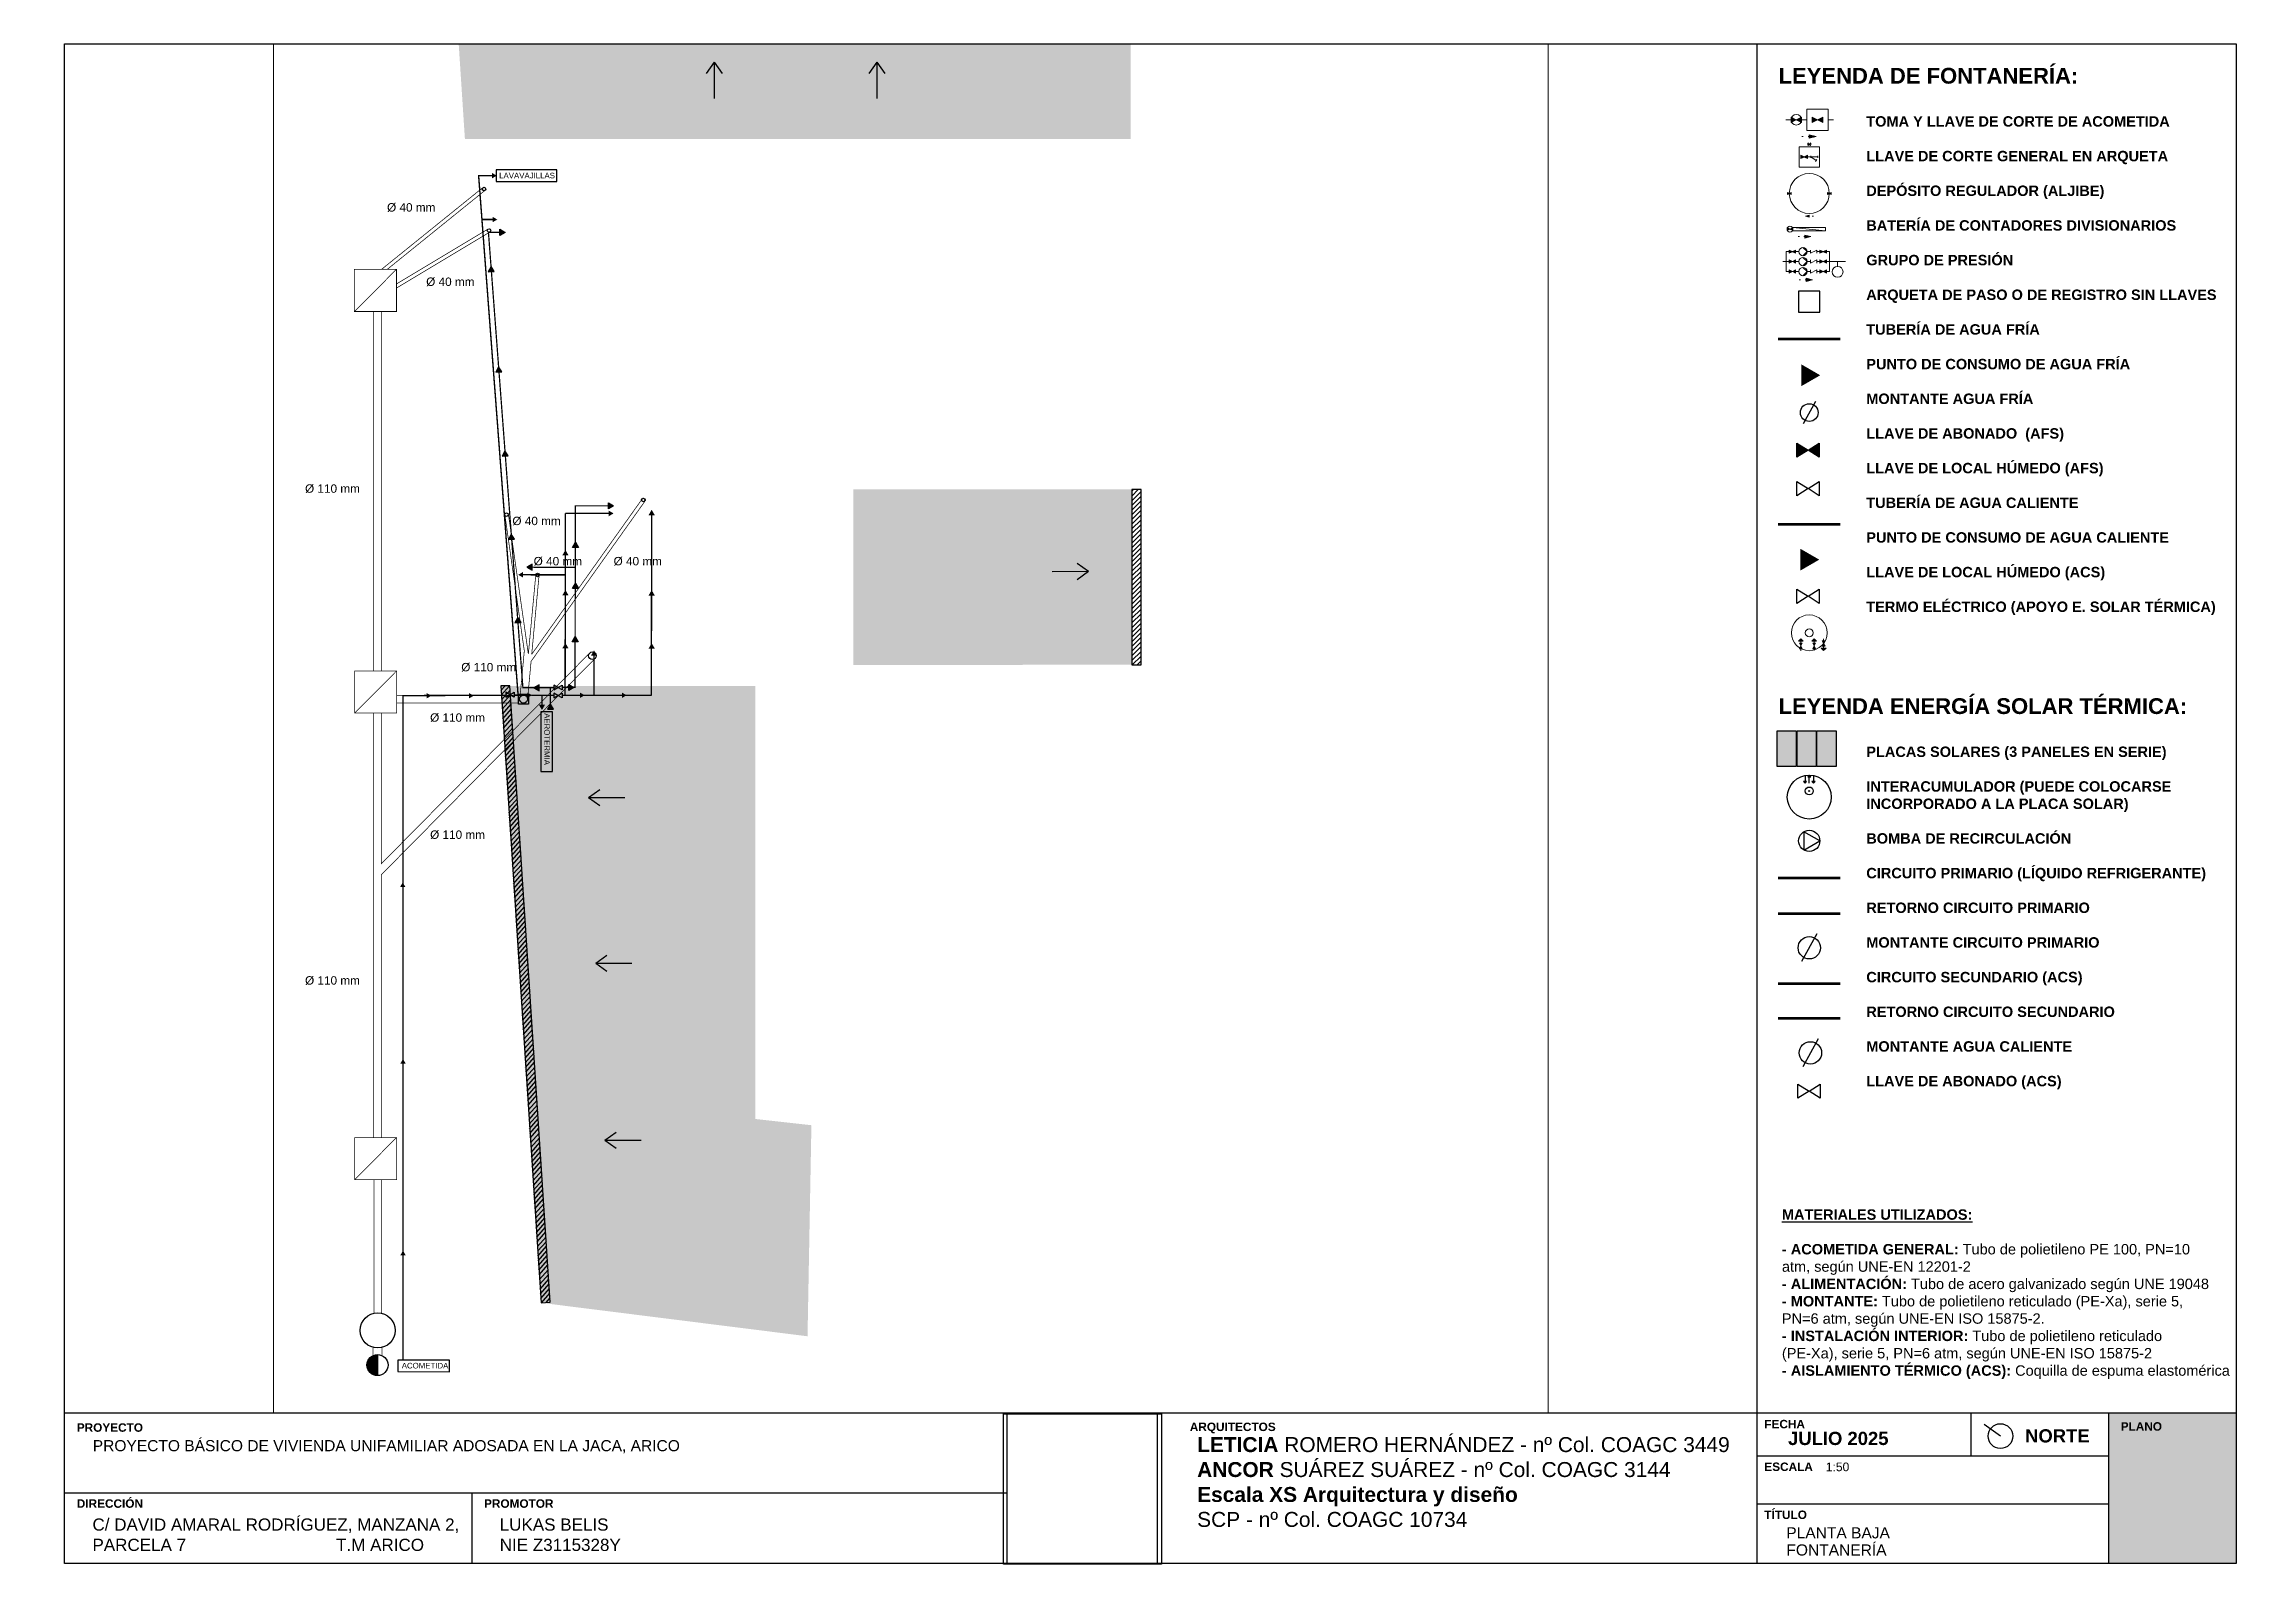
# Paper-space layout 'FONT_PB' of a CAD drawing. Header units: metres, sheet in millimetres. Extents: x 0 to 414, y 1 to 291.
# The model-space entities are those that its viewports show. They can reach past a viewport. Long polylines and large blocks are cut down to what shows.
import ezdxf
from ezdxf.enums import TextEntityAlignment as Align

# ---------------------------------------------------------------- set-up
doc = ezdxf.new("R2010")
doc.units = ezdxf.units.M
doc.header["$XCLIPFRAME"] = 2
for name, pattern in [('CONTINUA', [0]), ('CYPE_PUNTO', [0.075, 0, -0.075]), ('RAYITAS2', [0.1875, 0.125, -0.0625])]:
    doc.linetypes.add(name, pattern=pattern)
for name, color, linetype in [('01Texto 4 (Ref Carp)', 220, 'Continuous'), ('01Trama solido', 254, 'Continuous'), ('03fontanería', 170, 'Continuous'), ('03Saneamiento', 124, 'Continuous'), ('04Presentacion', 7, 'Continuous'), ('04Ventana Presentación', 250, 'Continuous')]:
    doc.layers.add(name, color=color, linetype=linetype)
for name, color, linetype, true_color in [('03Solar Termica', 53, 'Continuous', 0xf2cf45), ('04Ventanas presentación', 7, 'Continuous', 0xffffff), ('PDF2_Rellenos sólidos', 7, 'Continuous', 0xffffff), ('PDF_Rellenos sólidos', 7, 'Continuous', 0xffffff)]:
    doc.layers.add(name, color=color, linetype=linetype, true_color=true_color)
doc.layers.add('SALU_NUDOS', color=19, linetype='Continuous', lineweight=0)
doc.styles.add('ARIAL', font='arial.ttf')
doc.styles.add('BankGothic', font='bgothl.ttf')
doc.styles.get("Standard").update_dxf_attribs({"font": 'arial.ttf'})
picture_1 = doc.add_image_def('image1.png', size_in_pixel=(401, 382))

psp = doc.layouts.new('FONT_PB')

msp = doc.modelspace()

# ---------------------------------------------------------------- texts
at = {"layer": '03fontanería', "color": 170, "char_height": 0.08, "attachment_point": 1, "style": 'ARIAL'}
for s, insert, rotation in [('LAVAVAJILLAS', (42.4722914040658, -24.40113986371373), 0.09875994247197832), ('AEROTERMIA', (43.19443341766737, -32.10694284171438), 269.96173148336027), ('ACOMETIDA', (41.08307571103489, -41.37153802406049), 359.96173148336027)]:
    msp.add_mtext_dynamic_manual_height_columns(s, width=262.548826748598, gutter_width=12.5, heights=[0], dxfattribs=dict(at, insert=insert, rotation=rotation))
at = {"layer": '03Saneamiento', "char_height": 0.12, "attachment_point": 1, "rotation": 359.8929832700045}
for s, insert in [('%%C 40 mm', (40.87403025634944, -24.83348071133605)), ('%%C 40 mm', (41.43144807642261, -25.89380897156843)), ('%%C 110 mm', (39.70450058265782, -28.84307926729388)), ('%%C 40 mm', (42.66076978364094, -29.30475327970226)), ('%%C 40 mm', (42.96443700033591, -29.87871219197314)), ('%%C 40 mm', (44.10394555297057, -29.87871219197314)), ('%%C 110 mm', (41.93191292146825, -31.39044866473748)), ('%%C 110 mm', (41.48763554247739, -32.10846306616157)), ('%%C 110 mm', (41.48763554247739, -33.77869875456907)), ('%%C 110 mm', (39.70450058265782, -35.85766183226668))]:
    msp.add_mtext_dynamic_manual_height_columns(s, width=21.21164661317743, gutter_width=25, heights=[0], dxfattribs=dict(at, insert=insert))

# ---------------------------------------------------------------- blocks, each defined once
blk = doc.blocks.new('_caratula hostel')
at = {"layer": '04Presentacion', "ltscale": 0.1}
h = blk.add_hatch(color=252, dxfattribs=at)
h.dxf.hatch_style = 1
h.paths.add_polyline_path([(414.1749168296822, 32.601640524066), (390.0840465432291, 32.601640524066), (390.0840465432293, 4.212580727186718), (414.1749168296822, 4.212580727186718)])
for p, q in [((182.1665553406386, 4.212580727679719), (182.1665553406386, 32.60164052435364)), ((210.5556151117204, 4.212580727392008), (210.5556151117204, 32.60164052406594)), ((323.7607147602142, 4.212580727186718), (323.7607147602142, 32.60164052406597)), ((414.1749168296822, 27.15349867860901), (414.1749168296824, 27.15349867860906)), ((323.7607147602142, 15.46721632333608), (390.0840465432293, 15.46721632333608))]:
    blk.add_line(p, q, dxfattribs=at)
at = {"layer": '04Presentacion', "linetype": 'Continuous'}
blk.add_lwpolyline([(4.202156111771159, 4.212580727186718), (4.202156111771159, 291.1723210841374), (414.1749168296822, 291.1723210841374), (414.1749168296822, 4.212580727186718)], close=True, dxfattribs=at)
at = {"layer": '04Presentacion', "ltscale": 0.1}
for points in [[(414.1749168296822, 32.601640524066), (4.202156092971791, 32.60164052406587)], [(364.0722309973929, 32.60164052406599), (364.0722309973929, 24.53986588300006)], [(390.0840465432293, 32.601640524066), (390.0840465432293, 4.212580727186718)], [(323.7607147602142, 24.53986588300006), (390.0840465432291, 24.53986588300006)], [(4.202156111771159, 17.58935318729391), (182.1665553406386, 17.58935318729391)], [(81.09053294565432, 17.58935318729391), (81.09053294565432, 4.212580727186718)]]:
    blk.add_lwpolyline(points, dxfattribs=at)
at = {"layer": '04Presentacion', "attachment_point": 1, "style": 'BankGothic'}
for s, insert, char_height, width in [('{\\fArial|b1|i0|c0|p34;\\C8;PROYECTO}', (6.498056713914427, 30.69526151757721), 1.594487527470779, 92.2528338314138), ('{\\fArial|b1|i0|c0|p34;\\C8;ARQUITECTOS}', (216.6322591028146, 30.8279542040379), 1.594487527470779, 92.2528338314138), ('{\\fArial|b1|i0|c0|p34;\\C8;FECHA}', (325.0977942040066, 31.34927578360067), 1.594487527470779, 92.2528338314138), ('{\\fArial|b1|i0|c0|p34;JULIO 2025}', (329.5790971778827, 29.08832323191613), 2.491386761673093, 155.1989321101103), ('{\\fArial|b1|i0|c0|p34;NORTE}', (374.325707584106, 29.57366095026289), 2.491386761673093, 155.1989321101103), ('{\\fArial|b1|i0|c0|p34;\\C8;PLANO}', (392.3799471453726, 30.90591970770044), 1.594487527470779, 92.2528338314138), ('{\\fArial|b0|i0|c0|p34;PROYECTO BÁSICO DE VIVIENDA UNIFAMILIAR ADOSADA EN LA JACA, ARICO}', (9.516266306721352, 27.52649924525766), 2.1, 171.1158461030153), ('{\\fArial|b1|i0|c0|p34;LETICIA\\fArial|b0|i0|c0|p34; ROMERO HERNÁNDEZ - nº Col. COAGC 3449\\fArial|b1|i0|c0|p34;\\PANCOR\\fArial|b0|i0|c0|p34; SUÁREZ SUÁREZ - nº Col. COAGC 3144\\P\\fArial|b1|i0|c0|p34;Escala XS Arquitectura y diseño\\fArial|b0|i0|c0|p34; \\PSCP - nº Col. COAGC 10734}', (218.0161293021254, 28.0919758843009), 2.825079538880173, 102.7773827197645), ('{\\fArial|b1|i0|c0|p34;\\C8;ESCALA}', (325.0977942040067, 23.29308141823382), 1.594487527470779, 92.2528338314138), ('{\\fArial|b1|i0|c0|p34;\\C8;DIRECCIÓN}', (6.49805671391446, 16.34256872224), 1.594487527470779, 92.2528338314138), ('{\\fArial|b0|i0|c0|p34;C/ DAVID AMARAL RODRÍGUEZ, MANZANA 2, PARCELA 7^I^I^I^IT.M ARICO}', (9.454740801173294, 12.72818856944692), 2.299999999999999, 72.03325064714258), ('{\\fArial|b1|i0|c0|p34;\\C8;PROMOTOR}', (83.38643355931896, 16.34256872224), 1.594487527470779, 92.2528338314138), ('{\\fArial|b0|i0|c0|p34;LUKAS BELIS\\PNIE Z3115328Y}', (86.34311763505644, 12.72818856944684), 2.299999999999999, 72.03325064714258), ('{\\fArial|b1|i0|c0|p34;\\C8;TÍTULO}', (325.0977942040067, 14.22043185856983), 1.594487527470779, 92.2528338314138)]:
    blk.add_mtext(s, dxfattribs=dict(at, insert=insert, char_height=char_height, width=width))
at = {"layer": '04Presentacion', "color": 252, "true_color": 0x939598, "style": 'ARIAL'}
blk.add_attdef('ESCALA', (336.7008910053264, 21.65806785816321), '', height=1.631071039444062, dxfattribs=at)
at = {"layer": '04Presentacion', "style": 'ARIAL'}
blk.add_attdef('LAMINA', text='', height=9.5, dxfattribs=at).set_placement((402.1294816864557, 11.87564876727992), align=Align.CENTER)
for tag, p in [('PLANTA', (329.2484716826496, 8.968635962129621)), ('PLANO', (329.2669092576834, 5.732480974009376))]:
    blk.add_attdef(tag, p, '', height=2.1, dxfattribs=at)
at = {"layer": '04Presentacion', "color": 7, "true_color": 0xffffff}
image = blk.add_image(picture_1, insert=(181.4856726645263, 4.089110263256921), size_in_units=(29.801081095159347, 28.38905979638621), dxfattribs=at)
image.set_boundary_path([(-0.5, -0.5), (400.4999999999999, 381.5)])
image.dxf.clipping = 0
blk = doc.blocks.new('Deposito regulador (aljibe)')
at = {"layer": 'SALU_NUDOS'}
for points in [[(0, 0.535), (0.1, 0.56), (0, 0.585)], [(-0.5850000000000001, -0.075), (-0.5350000000000001, -0.051), (-0.4850000000000002, -0.075), (-0.4850000000000002, -0.025), (-0.5350000000000001, -0.049), (-0.5850000000000001, -0.025)], [(0.4850000000000001, -0.075), (0.5350000000000001, -0.051), (0.5850000000000001, -0.075), (0.5850000000000001, -0.025), (0.5350000000000001, -0.049), (0.4850000000000001, -0.025)]]:
    blk.add_hatch(color=256, dxfattribs=at).paths.add_polyline_path(points)
at = {"layer": 'SALU_NUDOS', "linetype": 'CYPE_PUNTO'}
blk.add_line((-0.1, 0.56), (0, 0.56), dxfattribs=at)
at = {"layer": 'SALU_NUDOS'}
for points in [[(0, 0.535), (0.1, 0.56), (0, 0.585)], [(-0.5850000000000001, -0.075), (-0.5350000000000001, -0.051), (-0.4850000000000002, -0.075), (-0.4850000000000002, -0.025), (-0.5350000000000001, -0.049), (-0.5850000000000001, -0.025)], [(0.4850000000000001, -0.075), (0.5350000000000001, -0.051), (0.5850000000000001, -0.075), (0.5850000000000001, -0.025), (0.5350000000000001, -0.049), (0.4850000000000001, -0.025)]]:
    blk.add_lwpolyline(points, close=True, dxfattribs=at)
blk.add_circle((0, -0.05), 0.5350000000000001, dxfattribs=at)
blk = doc.blocks.new('Grupo de presion')
at = {"layer": 'SALU_NUDOS'}
for points in [[(-0.39, 0.085), (-0.34, 0.109), (-0.29, 0.085), (-0.29, 0.135), (-0.34, 0.111), (-0.39, 0.135)], [(-0.125, 0.2149999999999999), (-0.025, 0.24), (-0.125, 0.265)], [(0.09, 0.085), (0.1400000000000001, 0.109), (0.19, 0.085), (0.19, 0.135), (0.1400000000000001, 0.111), (0.09, 0.135)], [(-0.39, -0.07), (-0.34, -0.046), (-0.29, -0.07), (-0.29, -0.02), (-0.34, -0.044), (-0.39, -0.02)], [(-0.39, -0.225), (-0.34, -0.201), (-0.29, -0.225), (-0.29, -0.175), (-0.34, -0.199), (-0.39, -0.175)], [(0.09, -0.07), (0.1400000000000001, -0.046), (0.19, -0.07), (0.19, -0.02), (0.1400000000000001, -0.044), (0.09, -0.02)], [(0.09, -0.225), (0.1400000000000001, -0.201), (0.19, -0.225), (0.19, -0.175), (0.1400000000000001, -0.199), (0.09, -0.175)]]:
    blk.add_hatch(color=256, dxfattribs=at).paths.add_polyline_path(points)
for p, q in [((-0.4400000000000001, 0.11), (-0.39, 0.11)), ((-0.4400000000000001, 0.11), (-0.4400000000000001, -0.2)), ((-0.29, 0.11), (-0.24, 0.11)), ((-0.175, 0.175), (-0.11, 0.11)), ((-0.175, 0.02), (-0.11, -0.045)), ((0.04, 0.11), (0.09, 0.11)), ((0.19, 0.11), (0.24, 0.11)), ((0.24, 0.11), (0.24, -0.2)), ((0.365, -0.045), (0.365, 0.03)), ((-0.4900000000000001, -0.045), (-0.4400000000000001, -0.045)), ((-0.4400000000000001, -0.045), (-0.39, -0.045)), ((-0.4400000000000001, -0.2), (-0.39, -0.2)), ((-0.29, -0.045), (-0.24, -0.045)), ((-0.29, -0.2), (-0.24, -0.2)), ((-0.175, -0.135), (-0.11, -0.2)), ((0.04, -0.045), (0.09, -0.045)), ((0.04, -0.2), (0.09, -0.2)), ((0.19, -0.045), (0.24, -0.045)), ((0.19, -0.2), (0.24, -0.2)), ((0.24, -0.045), (0.4900000000000001, -0.045))]:
    blk.add_line(p, q, dxfattribs=at)
at = {"layer": 'SALU_NUDOS', "linetype": 'CYPE_PUNTO'}
blk.add_line((-0.225, 0.24), (-0.125, 0.24), dxfattribs=at)
at = {"layer": 'SALU_NUDOS'}
for points in [[(-0.39, 0.085), (-0.34, 0.109), (-0.29, 0.085), (-0.29, 0.135), (-0.34, 0.111), (-0.39, 0.135)], [(-0.125, 0.2149999999999999), (-0.025, 0.24), (-0.125, 0.265)], [(0.09, 0.085), (0.1400000000000001, 0.109), (0.19, 0.085), (0.19, 0.135), (0.1400000000000001, 0.111), (0.09, 0.135)], [(-0.39, -0.07), (-0.34, -0.046), (-0.29, -0.07), (-0.29, -0.02), (-0.34, -0.044), (-0.39, -0.02)], [(-0.39, -0.225), (-0.34, -0.201), (-0.29, -0.225), (-0.29, -0.175), (-0.34, -0.199), (-0.39, -0.175)], [(0.09, -0.07), (0.1400000000000001, -0.046), (0.19, -0.07), (0.19, -0.02), (0.1400000000000001, -0.044), (0.09, -0.02)], [(0.09, -0.225), (0.1400000000000001, -0.201), (0.19, -0.225), (0.19, -0.175), (0.1400000000000001, -0.199), (0.09, -0.175)]]:
    blk.add_lwpolyline(points, close=True, dxfattribs=at)
for points in [[(-0.175, 0.045), (-0.11, 0.11), (-0.0600000000000001, 0.11)], [(-0.0600000000000001, 0.085), (-0.0600000000000001, 0.135), (0.04, 0.085), (0.04, 0.135)], [(-0.175, -0.11), (-0.11, -0.045), (-0.0600000000000001, -0.045)], [(-0.175, -0.265), (-0.11, -0.2), (-0.0600000000000001, -0.2)], [(-0.0600000000000001, -0.07), (-0.0600000000000001, -0.02), (0.04, -0.07), (0.04, -0.02)], [(-0.0600000000000001, -0.225), (-0.0600000000000001, -0.175), (0.04, -0.225), (0.04, -0.175)]]:
    blk.add_lwpolyline(points, dxfattribs=at)
for centre, radius in [((-0.175, 0.11), 0.065), ((-0.175, -0.045), 0.065), ((0.365, 0.115), 0.085), ((-0.175, -0.2), 0.065)]:
    blk.add_circle(centre, radius, dxfattribs=at)
blk = doc.blocks.new('Bateria de contadores divisionarios')
at = {"layer": 'SALU_NUDOS'}
for points in [[(-0.025, 0.05), (0.075, 0.075), (-0.025, 0.1)], [(-0.325, -0.075), (-0.275, -0.051), (-0.225, -0.075), (-0.225, -0.025), (-0.275, -0.049), (-0.325, -0.025)]]:
    blk.add_hatch(color=256, dxfattribs=at).paths.add_polyline_path(points)
at = {"layer": 'SALU_NUDOS', "linetype": 'CYPE_PUNTO'}
blk.add_line((-0.125, 0.075), (-0.025, 0.075), dxfattribs=at)
at = {"layer": 'SALU_NUDOS'}
blk.add_line((-0.225, -0.0765), (0.325, -0.0235), dxfattribs=at)
for points in [[(-0.025, 0.05), (0.075, 0.075), (-0.025, 0.1)], [(-0.325, -0.075), (-0.275, -0.051), (-0.225, -0.075), (-0.225, -0.025), (-0.275, -0.049), (-0.325, -0.025)], [(-0.225, -0.0765), (0.325, -0.0765), (0.325, -0.0235), (-0.225, -0.0235), (-0.225, -0.0765)]]:
    blk.add_lwpolyline(points, close=True, dxfattribs=at)
blk.add_circle((-0.275, -0.05), 0.05, dxfattribs=at)
blk = doc.blocks.new('Llave de corte general dentro de la propiedad')
at = {"layer": 'SALU_NUDOS'}
for points in [[(0, 0.1875), (0.1, 0.2125), (0, 0.2375)], [(-0.125, -0.1125), (-0.075, -0.0885), (-0.025, -0.1125), (-0.025, -0.0625), (-0.075, -0.0865), (-0.125, -0.0625)]]:
    blk.add_hatch(color=256, dxfattribs=at).paths.add_polyline_path(points)
at = {"layer": 'SALU_NUDOS', "linetype": 'CYPE_PUNTO'}
blk.add_line((-0.1, 0.2125), (0, 0.2125), dxfattribs=at)
at = {"layer": 'SALU_NUDOS'}
for p, q in [((0, 0.1), (-0.00875, 0.0875)), ((0, 0.1125), (0, 0.1)), ((0, 0.1), (0.00875, 0.0875)), ((-0.025, -0.0875), (0.025, -0.0875)), ((0.025, -0.1025), (0.025, -0.0725)), ((0.025, -0.0875), (0.125, -0.0875)), ((0.1, -0.1375), (0.09, -0.1525)), ((0.125, -0.1025), (0.125, -0.0725))]:
    blk.add_line(p, q, dxfattribs=at)
for points in [[(-0.15, -0.2375), (0.15, -0.2375), (0.15, 0.0625), (-0.15, 0.0625), (-0.15, -0.2375)], [(0, 0.1875), (0.1, 0.2125), (0, 0.2375)], [(-0.125, -0.1125), (-0.075, -0.0885), (-0.025, -0.1125), (-0.025, -0.0625), (-0.075, -0.0865), (-0.125, -0.0625)]]:
    blk.add_lwpolyline(points, close=True, dxfattribs=at)
for points in [[(-0.0125, 0.10625), (0, 0.1), (0.0125, 0.10625)], [(0.025, -0.0875), (0.1, -0.1375), (0.11, -0.1225)]]:
    blk.add_lwpolyline(points, dxfattribs=at)
for centre, start_param, end_param in [((-0.0125, 0.1), 3.141592653589793, 6.283183307179585), ((0.0125, 0.1), 6.283183307179585, 9.42477796076938)]:
    blk.add_ellipse(centre, major_axis=(0, -0.02), ratio=0.5, start_param=start_param, end_param=end_param, dxfattribs=at)
blk = doc.blocks.new('Termo electrico_(E 0mm180mm 0°)_V_(S 0mm-180mm 180°)_V_(E 0mm-60mm 0°)_V')
at = {"layer": 'SALU_NUDOS'}
for color, points in [(170, [(-0.164999999999992, 0.1070604500568777), (-0.1999999999999922, 0.124560450056876), (-0.1999999999999922, 0.0895604500568652)]), (170, [(-0.164999999999992, 0.1070604500568777), (-0.1299999999999919, 0.0895604500568652), (-0.1299999999999919, 0.124560450056876)]), (170, [(-0.0749999999999922, 0.1070604500568777), (-0.1049999999999933, 0.1370604500568646), (-0.1049999999999933, 0.0770604500568766)]), (12, [(-0.2249999999999943, -0.1800000000000068), (-0.1949999999999932, -0.2099999999999937), (-0.1949999999999932, -0.1500000000000057)]), (12, [(-0.1349999999999945, -0.1800000000000068), (-0.1699999999999946, -0.1624999999999943), (-0.1699999999999946, -0.1975000000000051)]), (12, [(-0.1349999999999945, -0.1800000000000068), (-0.0999999999999943, -0.1975000000000051), (-0.0999999999999943, -0.1624999999999943)])]:
    blk.add_hatch(color=color, dxfattribs=at).paths.add_polyline_path(points)
at = {"layer": 'SALU_NUDOS', "true_color": 0xf26722}
for points in [[(-0.164999999999992, -0.0600000000000023), (-0.1999999999999922, -0.042500000000004), (-0.1999999999999922, -0.0775000000000006)], [(-0.164999999999992, -0.0600000000000023), (-0.1299999999999919, -0.0775000000000006), (-0.1299999999999919, -0.042500000000004)], [(-0.0749999999999922, -0.0600000000000023), (-0.1049999999999933, -0.0300000000000011), (-0.1049999999999933, -0.0900000000000034)]]:
    blk.add_hatch(color=30, dxfattribs=at).paths.add_polyline_path(points)
at = {"layer": 'SALU_NUDOS', "color": 170}
for p, q in [((-0.2249999999999943, 0.1070604500568777, -1.3), (-0.1999999999999922, 0.1070604500568777, -1.3)), ((-0.1299999999999919, 0.1070604500568777, -1.3), (-0.1049999999999933, 0.1070604500568777, -1.3))]:
    blk.add_line(p, q, dxfattribs=at)
at = {"layer": 'SALU_NUDOS', "color": 30, "true_color": 0xf26722}
for p, q in [((-0.2249999999999943, -0.0600000000000023), (-0.1999999999999922, -0.0600000000000023)), ((-0.1299999999999919, -0.0600000000000023), (-0.1049999999999933, -0.0600000000000023))]:
    blk.add_line(p, q, dxfattribs=at)
at = {"layer": 'SALU_NUDOS', "color": 12}
for p, q in [((-0.0999999999999943, -0.1800000000000068), (-0.1949999999999932, -0.1800000000000068)), ((-0.0749999999999922, -0.1800000000000068), (-0.1699999999999946, -0.1800000000000068))]:
    blk.add_line(p, q, dxfattribs=at)
at = {"layer": 'SALU_NUDOS', "color": 170}
for points in [[(-0.164999999999992, 0.1070604500568777), (-0.1999999999999922, 0.124560450056876), (-0.1999999999999922, 0.0895604500568652)], [(-0.164999999999992, 0.1070604500568777), (-0.1299999999999919, 0.0895604500568652), (-0.1299999999999919, 0.124560450056876)], [(-0.0749999999999922, 0.1070604500568777), (-0.1049999999999933, 0.1370604500568646), (-0.1049999999999933, 0.0770604500568766)]]:
    blk.add_lwpolyline(points, close=True, dxfattribs=at)
at = {"layer": 'SALU_NUDOS', "color": 12}
for points in [[(-0.2249999999999943, -0.1800000000000068), (-0.1949999999999932, -0.2099999999999937), (-0.1949999999999932, -0.1500000000000057)], [(-0.1349999999999945, -0.1800000000000068), (-0.1699999999999946, -0.1624999999999943), (-0.1699999999999946, -0.1975000000000051)], [(-0.1349999999999945, -0.1800000000000068), (-0.0999999999999943, -0.1975000000000051), (-0.0999999999999943, -0.1624999999999943)]]:
    blk.add_lwpolyline(points, close=True, dxfattribs=at)
at = {"layer": 'SALU_NUDOS', "color": 30, "true_color": 0xf26722}
for points in [[(-0.164999999999992, -0.0600000000000023), (-0.1999999999999922, -0.042500000000004), (-0.1999999999999922, -0.0775000000000006)], [(-0.164999999999992, -0.0600000000000023), (-0.1299999999999919, -0.0775000000000006), (-0.1299999999999919, -0.042500000000004)], [(-0.0749999999999922, -0.0600000000000023), (-0.1049999999999933, -0.0300000000000011), (-0.1049999999999933, -0.0900000000000034)]]:
    blk.add_lwpolyline(points, close=True, dxfattribs=at)
at = {"layer": 'SALU_NUDOS'}
for radius in [0.225, 0.05]:
    blk.add_circle((7.1e-15, 0), radius, dxfattribs=at)
blk = doc.blocks.new('Interacumulador de intercambio colectivo_(E 0mm-80mm 0°)_V_(S 0mm0mm 180°)_V_(S 300mm0mm 0°90°)_(E 0mm80mm 0°)_V')
at = {"layer": '03Solar Termica'}
for points in [[(-0.4149999999999992, 0), (-0.3850000000000015, -0.0300000000000011), (-0.3850000000000015, 0.0300000000000011)], [(-0.2650000000000006, 0.0799999999999983), (-0.2950000000000017, 0.1099999999999994), (-0.2950000000000017, 0.0500000000000007)], [(-0.2650000000000006, -0.0799999999999983), (-0.2950000000000017, -0.0500000000000007), (-0.2950000000000017, -0.1099999999999994)]]:
    blk.add_hatch(color=256, dxfattribs=at).paths.add_polyline_path(points)
h = blk.add_hatch(color=256, dxfattribs=at)
edge = h.paths.add_edge_path()
edge.add_arc((-0.1149999999999984, 0), 0.0075, 0, 360)
for p, q in [((-0.4149999999999992, 0.0800000000000019), (-0.2950000000000017, 0.0800000000000019)), ((-0.2650000000000006, 0), (-0.3850000000000015, 0)), ((-0.4149999999999992, -0.0799999999999983), (-0.2950000000000017, -0.0799999999999983))]:
    blk.add_line(p, q, dxfattribs=at)
for points in [[(-0.4149999999999992, 0), (-0.3850000000000015, -0.0300000000000011), (-0.3850000000000015, 0.0300000000000011)], [(-0.2650000000000006, 0.0799999999999983), (-0.2950000000000017, 0.1099999999999994), (-0.2950000000000017, 0.0500000000000007)], [(-0.2650000000000006, -0.0799999999999983), (-0.2950000000000017, -0.0500000000000007), (-0.2950000000000017, -0.1099999999999994)]]:
    blk.add_lwpolyline(points, close=True, dxfattribs=at)
for centre, radius in [((0, 0), 0.4150000000000001), ((-0.1149999999999984, 0), 0.075), ((-0.1149999999999984, 0), 0.0075)]:
    blk.add_circle(centre, radius, dxfattribs=at)
blk = doc.blocks.new('Bomba de circulacion')
at = {"layer": '03Solar Termica'}
blk.add_lwpolyline([(0.1000000000000014, 0), (-0.0500000000000007, 0.0866000000000007), (-0.0500000000000007, -0.0866000000000007), (0.1000000000000014, 0)], close=True, dxfattribs=at)
blk.add_circle((0, 0), 0.1, dxfattribs=at)
blk = doc.blocks.new('_LEYENDA FONTANERÍA')
at = {"layer": '01Texto 4 (Ref Carp)', "true_color": 0xf8991e}
h = blk.add_hatch(dxfattribs=at)
h.set_pattern_fill('ANGLE', color=30)
h.set_pattern_definition([(0, (0, 0), (0, 6.985), [5.08, -1.905]), (90, (0, 0), (-6.985, 4e-16), [5.08, -1.905])])
h.paths.add_polyline_path([(327.7110445932288, 98.00959533944538), (409.3948534859641, 98.00959533944514), (409.3948534859641, 122.3141143976818), (327.7110445932288, 122.3141143976821)], flags=9)
h.paths.add_polyline_path([(326.7239574601513, 191.4613917412699), (405.3604049537393, 191.4613917412697), (405.3604049537393, 197.5942063808331), (326.7239574601513, 197.5942063808334)], flags=9)
h.paths.add_polyline_path([(343.6462815783544, 149.613724673509), (406.2038837389955, 149.6137246735089), (406.2038837389955, 188.4679196813534), (343.6462815783544, 188.4679196813536)], flags=9)
h.paths.add_polyline_path([(326.7239574601513, 281.2557178332846), (384.8019760047625, 281.2557178332844), (384.8019760047626, 287.3885324728479), (326.7239574601513, 287.3885324728481)], flags=9)
h.paths.add_polyline_path([(343.6462815783544, 205.079270822993), (410.9784042207486, 205.0792708229928), (410.9784042207486, 278.2622457733681), (343.6462815783544, 278.2622457733683)], flags=9)
h.paths.add_polyline_path([(328.7827984238554, 3.949964475411058), (390.4866820456271, 3.949964475410878), (390.4866820456271, 8.108524038631664), (328.7827984238554, 8.108524038631847)], flags=9)
h.paths.add_polyline_path([(336.8233172351323, 19.59169085095041), (351.3607799173795, 19.59169085095037), (351.3607799173795, 22.87746630831001), (336.8233172351323, 22.87746630831005)], flags=9)
h.paths.add_polyline_path([(392.8363737314009, 6.819877039012779), (411.3201247162861, 6.819877039012722), (411.3201247162861, 25.36501543998858), (392.836373731401, 25.36501543998864)], flags=9)
h.paths.add_polyline_path([(328.7855515251882, 6.980536212881803), (360.9624233524925, 6.980536212881709), (360.9624233524925, 11.13909577610249), (328.7855515251882, 11.13909577610259)], flags=9)
h.paths.add_polyline_path([(324.6513159434154, 10.11606882953477), (333.490606622648, 10.11606882953474), (333.490606622648, 13.40184428689438), (324.6513159434154, 13.40184428689441)], flags=9)
h.paths.add_polyline_path([(324.5371132214615, 19.57809528881304), (334.4923276409295, 19.57809528881302), (334.4923276409295, 22.86387074617265), (324.5371132214615, 22.86387074617268)], flags=9)
h.paths.add_polyline_path([(367.4557523530121, 23.80272017611837), (380.8830694089323, 23.80272017611832), (380.8830694089324, 28.93674432824275), (367.4557523530121, 28.9367443282428)], flags=9)
h.paths.add_polyline_path([(391.8192661628274, 26.90606569697712), (400.4127490786165, 26.9060656969771), (400.4127490786165, 30.19184115433673), (391.8192661628274, 30.19184115433675)], flags=9)
h.paths.add_polyline_path([(328.7047325879231, 23.3173824577716), (358.1901079733448, 23.31738245777151), (358.1901079733448, 28.45140660989594), (328.7047325879231, 28.45140660989603)], flags=9)
h.paths.add_polyline_path([(324.5349379315195, 26.98027538815641), (333.0044293206157, 26.98027538815638), (333.0044293206157, 30.26605084551602), (324.5349379315195, 30.26605084551604)], flags=9)
at = {"layer": '03fontanería', "lineweight": 0}
for points in [[(330.1362446575659, 276.3324738087249), (331.1362446575659, 276.8124738087249), (332.1362446575658, 276.3324738087249), (332.1362446575658, 277.3324738087248), (331.1362446575659, 276.8524738087248), (330.1362446575659, 277.3324738087248)], [(334.1362446575658, 276.3324738087249), (335.1362446575659, 276.8124738087249), (336.1362446575658, 276.3324738087249), (336.1362446575658, 277.3324738087248), (335.1362446575659, 276.8524738087248), (334.1362446575658, 277.3324738087248)]]:
    blk.add_hatch(color=256, dxfattribs=at).paths.add_polyline_path(points)
at = {"layer": '03fontanería'}
h = blk.add_hatch(color=170, dxfattribs=at)
h.dxf.hatch_style = 1
h.paths.add_polyline_path([(331.2606166884125, 215.7799685943917), (331.2606166884125, 213.0958697308515), (333.4017931589988, 214.4379191626212)])
h.paths.add_polyline_path([(335.4606166884114, 215.7799685943917), (333.4017931589988, 214.4379191626212), (335.4606166884114, 213.0958697308515)])
at = {"layer": '03Solar Termica'}
h = blk.add_hatch(color=256, dxfattribs=at)
h.dxf.hatch_style = 1
h.paths.add_polyline_path([(331.1194475598029, 161.4781535931932), (327.5266756740984, 161.4781535931932), (327.5266756740984, 154.7371949448763), (331.1194475598029, 154.7371949448763)])
h.paths.add_polyline_path([(334.8740278468254, 161.4781535931932), (331.2812559611209, 161.4781535931932), (331.2812559611209, 154.7371949448763), (334.8740278468254, 154.7371949448763)])
h.paths.add_polyline_path([(338.6286081338479, 161.4781535931932), (335.0358362481434, 161.4781535931932), (335.0358362481434, 154.7371949448763), (338.6286081338479, 154.7371949448763)])
at = {"layer": '03fontanería', "lineweight": 0}
for p, q in [((329.1362446575659, 276.8324738087249), (330.1362446575659, 276.8324738087249)), ((332.1362446575658, 276.8324738087249), (333.1362446575659, 276.8324738087249)), ((337.1362446575658, 276.8324738087249), (338.1362446575658, 276.8324738087249))]:
    blk.add_line(p, q, dxfattribs=at)
at = {"layer": '03fontanería', "color": 170}
blk.add_line((334.7372117034181, 223.6400346446211), (332.4200830054417, 219.447803575773), dxfattribs=at)
at = {"layer": '03fontanería', "lineweight": 0}
for points in [[(330.1362446575659, 276.3324738087249), (331.1362446575659, 276.8124738087249), (332.1362446575658, 276.3324738087249), (332.1362446575658, 277.3324738087248), (331.1362446575659, 276.8524738087248), (330.1362446575659, 277.3324738087248)], [(333.1362446575659, 274.8324738087248), (337.1362446575658, 274.8324738087248), (337.1362446575658, 278.8324738087249), (333.1362446575659, 278.8324738087249), (333.1362446575659, 274.8324738087248)], [(334.1362446575658, 276.3324738087249), (335.1362446575659, 276.8124738087249), (336.1362446575658, 276.3324738087249), (336.1362446575658, 277.3324738087248), (335.1362446575659, 276.8524738087248), (334.1362446575658, 277.3324738087248)]]:
    blk.add_lwpolyline(points, close=True, dxfattribs=at)
at = {"layer": '03fontanería'}
blk.add_lwpolyline([(331.5786473544299, 240.4986336103251), (335.5786473544299, 240.4986336103251), (335.5786473544299, 244.4986336103251), (331.5786473544299, 244.4986336103251), (331.5786473544299, 240.4986336103251)], close=True, dxfattribs=at)
at = {"layer": '03fontanería', "const_width": 0.5}
blk.add_lwpolyline([(339.4598728874434, 235.4224463276914), (327.6974218214164, 235.4224463276914)], dxfattribs=at)
at = {"layer": '03fontanería', "const_width": 0.5173961238823281}
blk.add_lwpolyline([(332.3428287550551, 230.201714557663), (332.3428287550551, 226.9816213694394), (335.131511258551, 228.5916679635512)], close=True, dxfattribs=at)
blk.add_lwpolyline([(332.3428287550551, 230.201714557663), (332.3428287550551, 226.9816213694394), (335.131511258551, 228.5916679635512)], close=True, dxfattribs=at)
at = {"layer": '03fontanería', "color": 170}
blk.add_lwpolyline([(335.4606166884114, 215.7799685943917), (335.4606166884114, 213.0958697308515), (333.4017931589988, 214.4379191626212), (331.2606166884125, 213.0958697308515), (331.2606166884125, 215.7799685943917), (333.4017931589988, 214.4379191626212), (335.4606166884114, 215.7799685943917)], dxfattribs=at)
at = {"layer": '03fontanería'}
blk.add_lwpolyline([(335.4606166884114, 208.533923931145), (335.4606166884114, 205.8498250676048), (333.4017931589988, 207.1918744993745), (331.2606166884125, 205.8498250676048), (331.2606166884125, 208.533923931145), (333.4017931589988, 207.1918744993745), (335.4606166884114, 208.533923931145)], dxfattribs=at)
at = {"layer": '03fontanería', "color": 12, "const_width": 0.5}
blk.add_lwpolyline([(339.4598728874434, 200.4338659184068), (327.6974218214164, 200.4338659184068)], dxfattribs=at)
at = {"layer": '03fontanería', "color": 12, "const_width": 0.5173961238823281}
blk.add_lwpolyline([(332.1603324870674, 195.3837805263131), (332.1603324870674, 192.1636873380895), (334.9490149905633, 193.7737339322012)], close=True, dxfattribs=at)
blk.add_lwpolyline([(332.1603324870674, 195.3837805263131), (332.1603324870674, 192.1636873380895), (334.9490149905633, 193.7737339322012)], close=True, dxfattribs=at)
at = {"layer": '03fontanería', "color": 12}
blk.add_lwpolyline([(335.4606166884114, 188.1993222899198), (335.4606166884114, 185.5152234263789), (333.4017931589988, 186.8572728581493), (331.2606166884125, 185.5152234263789), (331.2606166884125, 188.1993222899198), (333.4017931589988, 186.8572728581493), (335.4606166884114, 188.1993222899198)], dxfattribs=at)
at = {"layer": '03fontanería', "lineweight": 0}
blk.add_circle((331.1362446575659, 276.8324738087249), 1, dxfattribs=at)
at = {"layer": '03fontanería', "color": 170}
blk.add_circle((333.5786473544299, 221.5439191101968), 1.682398802216644, dxfattribs=at)
at = {"layer": '03fontanería'}
blk.add_solid([(332.3428287550551, 226.9816213694394), (335.131511258551, 228.5916679635512), (332.3428287550551, 230.201714557663)], dxfattribs=at)
blk.add_solid([(332.3428287550551, 226.9816213694394), (335.131511258551, 228.5916679635512), (332.3428287550551, 230.201714557663)], dxfattribs=at)
at = {"layer": '03fontanería', "color": 12}
blk.add_solid([(332.1603324870674, 192.1636873380895), (334.9490149905633, 193.7737339322012), (332.1603324870674, 195.3837805263131)], dxfattribs=at)
blk.add_solid([(332.1603324870674, 192.1636873380895), (334.9490149905633, 193.7737339322012), (332.1603324870674, 195.3837805263131)], dxfattribs=at)
at = {"layer": '03Solar Termica'}
blk.add_line((335.0268527906651, 123.1090771421593), (332.1304419181946, 117.8687883060993), dxfattribs=at)
at = {"layer": '03Solar Termica', "color": 30, "true_color": 0xf26722}
blk.add_line((335.2483144420126, 103.2647611309072), (332.3519035695421, 98.02447229484721), dxfattribs=at)
at = {"layer": '03Solar Termica'}
for points in [[(327.5266756740984, 161.4781535931932), (331.1194475598029, 161.4781535931932), (331.1194475598029, 154.7371949448763), (327.5266756740984, 154.7371949448763)], [(331.2812559611209, 161.4781535931932), (334.8740278468254, 161.4781535931932), (334.8740278468254, 154.7371949448763), (331.2812559611209, 154.7371949448763)], [(335.0358362481434, 161.4781535931932), (338.6286081338479, 161.4781535931932), (338.6286081338479, 154.7371949448763), (335.0358362481434, 154.7371949448763)]]:
    blk.add_lwpolyline(points, close=True, dxfattribs=at)
at = {"layer": '03Solar Termica', "const_width": 0.5}
blk.add_lwpolyline([(339.4598728874434, 133.6809087641813), (327.6974218214164, 133.6809087641813)], dxfattribs=at)
at = {"layer": '03Solar Termica', "linetype": 'RAYITAS2', "ltscale": 10, "const_width": 0.5}
blk.add_lwpolyline([(339.4598728874434, 126.9340371838443), (327.6974218214164, 126.9340371838443)], dxfattribs=at)
at = {"layer": '03Solar Termica', "color": 30, "true_color": 0xf26722, "const_width": 0.5}
blk.add_lwpolyline([(339.4598728874434, 113.7088529313514), (327.6974218214164, 113.7088529313514)], dxfattribs=at)
at = {"layer": '03Solar Termica', "color": 30, "linetype": 'RAYITAS2', "ltscale": 10, "true_color": 0xf26722, "const_width": 0.5}
blk.add_lwpolyline([(339.4598728874434, 107.1816061773132), (327.6974218214164, 107.1816061773132)], dxfattribs=at)
at = {"layer": '03Solar Termica', "color": 30, "true_color": 0xf26722}
blk.add_lwpolyline([(335.6374708838425, 94.7524962343175), (335.6374708838425, 92.06839737077667), (333.5786473544299, 93.41044680254709), (331.4374708838436, 92.06839737077667), (331.4374708838436, 94.7524962343175), (333.5786473544299, 93.41044680254709), (335.6374708838425, 94.7524962343175)], dxfattribs=at)
at = {"layer": '03Solar Termica'}
blk.add_circle((333.5786473544299, 120.4889327241289), 2.102998502770804, dxfattribs=at)
at = {"layer": '03Solar Termica', "color": 30, "true_color": 0xf26722}
blk.add_circle((333.8001090057773, 100.6446167128768), 2.102998502770804, dxfattribs=at)
at = {"layer": '03fontanería', "xscale": 12.8, "yscale": 12.8, "zscale": 12.8}
blk.add_blockref('Llave de corte general dentro de la propiedad', (333.5786473544299, 270.9321766912646), dxfattribs=at)
at = {"layer": '03fontanería'}
for name, p, xscale, yscale, zscale, rotation in [('Deposito regulador (aljibe)', (333.5786473544299, 262.5706897246279), 7.055999999999998, 7.055999999999998, 7.055999999999998, 180), ('Bateria de contadores divisionarios', (333.0186473544299, 255.6244038472278), -11.2, 11.2, 11.2, 180), ('Grupo de presion', (334.511013527169, 249.5144818221681), -12.096, 12.096, 12.096, 180), ('Termo electrico_(E 0mm180mm 0°)_V_(S 0mm-180mm 180°)_V_(E 0mm-60mm 0°)_V', (333.5786473544299, 179.9609040340292), 14.99999999999999, 14.99999999999999, 14.99999999999999, 90.30257253038064)]:
    blk.add_blockref(name, p, dxfattribs=dict(at, xscale=xscale, yscale=yscale, zscale=zscale, rotation=rotation))
at = {"layer": '03Solar Termica', "xscale": 10, "yscale": 10, "zscale": 10, "rotation": 270}
blk.add_blockref('Interacumulador de intercambio colectivo_(E 0mm-80mm 0°)_V_(S 0mm0mm 180°)_V_(S 300mm0mm 0°90°)_(E 0mm80mm 0°)_V', (333.5786473544299, 148.9434919710012), dxfattribs=at)
at = {"layer": '03Solar Termica', "xscale": 20, "yscale": 20, "zscale": 20}
blk.add_blockref('Bomba de circulacion', (333.5786473544299, 140.6772859344491), dxfattribs=at)
at = {"layer": '04Presentacion', "attachment_point": 1, "style": 'BankGothic'}
for s, width, heights, insert, char_height in [('{\\fArial|b1|i0|c0|p34;LEYENDA DE FONTANERÍA:}', 113.0931302746826, [0], (327.7866944557857, 286.6343647672546), 2.9760696), ('\\A1;{\\fArial|b1|i0|c0|p34;\\C0;TOMA Y LLAVE DE CORTE DE ACOMETIDA\\P\\PLLAVE DE CORTE GENERAL EN ARQUETA\\P\\PDEPÓSITO REGULADOR (ALJIBE)\\P\\PBATERÍA DE CONTADORES DIVISIONARIOS\\P\\PGRUPO DE PRESIÓN\\P\\PARQUETA DE PASO O DE REGISTRO SIN LLAVES\\P\\PTUBERÍA DE AGUA FRÍA\\P\\PPUNTO DE CONSUMO DE AGUA FRÍA\\P\\PMONTANTE AGUA FRÍA\\P\\PLLAVE DE ABONADO  (AFS)\\P\\PLLAVE DE LOCAL HÚMEDO (AFS)\\P\\PTUBERÍA DE AGUA CALIENTE\\P\\PPUNTO DE CONSUMO DE AGUA CALIENTE\\P\\PLLAVE DE LOCAL HÚMEDO (ACS)\\P\\PTERMO ELÉCTRICO (APOYO E. SOLAR TÉRMICA)}', 65.84101081717611, [317.1636725614143], (344.3473927907521, 277.5082331418881), 1.96337925), ('{\\fArial|b1|i0|c0|p34;LEYENDA ENERGÍA SOLAR TÉRMICA:}', 113.0931302746826, [0], (327.7866944557857, 167.6098576926524), 2.9760696), ('\\A1;{\\fArial|b1|i0|c0|p34;\\C0;PLACAS SOLARES (3 PANELES EN SERIE)\\P\\PINTERACUMULADOR (PUEDE COLOCARSE INCORPORADO A LA PLACA SOLAR)\\P\\PBOMBA DE RECIRCULACIÓN\\P\\PCIRCUITO PRIMARIO (LÍQUIDO REFRIGERANTE)\\P\\PRETORNO CIRCUITO PRIMARIO\\P\\PMONTANTE CIRCUITO PRIMARIO\\P\\PCIRCUITO SECUNDARIO (ACS)\\P\\PRETORNO CIRCUITO SECUNDARIO\\P\\PMONTANTE AGUA CALIENTE\\P\\PLLAVE DE ABONADO (ACS)}', 65.84101081717611, [317.1636725614143], (344.3473927907521, 158.4837260672859), 1.96337925), ('\\A1;{\\fArial|b1|i0|c0|p34;\\L\\C0;MATERIALES UTILIZADOS:\\P\\l\\P- ACOMETIDA GENERAL: \\fArial|b0|i0|c0|p34;Tubo de polietileno PE 100, PN=10 atm, según UNE-EN 12201-2\\P\\fArial|b1|i0|c0|p34;- ALIMENTACIÓN: \\fArial|b0|i0|c0|p34;Tubo de acero galvanizado según UNE 19048\\P\\fArial|b1|i0|c0|p34;- MONTANTE: \\fArial|b0|i0|c0|p34;Tubo de polietileno reticulado (PE-Xa), serie 5, PN=6 atm, según UNE-EN ISO 15875-2.\\P\\fArial|b1|i0|c0|p34;- INSTALACIÓN INTERIOR: \\fArial|b0|i0|c0|p34;Tubo de polietileno reticulado (PE-Xa), serie 5, PN=6 atm, según UNE-EN ISO 15875-2\\P\\fArial|b1|i0|c0|p34;- AISLAMIENTO TÉRMICO (ACS): \\fArial|b0|i0|c0|p34;Coquilla de espuma elastomérica}', 82.712476913468, [317.1636725614143], (328.413495082059, 71.09909291724034), 1.96337925)]:
    blk.add_mtext_dynamic_manual_height_columns(s, width=width, gutter_width=12.5, heights=heights, dxfattribs=dict(at, insert=insert, char_height=char_height))
blk = doc.blocks.new('A$C69e4ee1f')
at = {"layer": '03fontanería', "const_width": 0.0240792269027676}
blk.add_lwpolyline([(0, 0.149860717829668), (0, 0), (0.129783188667119, 0.074930358914834)], close=True, dxfattribs=at)
blk.add_lwpolyline([(0, 0.149860717829668), (0, 0), (0.129783188667119, 0.074930358914834)], close=True, dxfattribs=at)
at = {"layer": '03fontanería'}
blk.add_solid([(0, 0), (0.129783188667119, 0.074930358914834), (0, 0.149860717829668)], dxfattribs=at)
blk.add_solid([(0, 0), (0.129783188667119, 0.074930358914834), (0, 0.149860717829668)], dxfattribs=at)
blk = doc.blocks.new('A$C979a5925')
at = {"layer": '03fontanería', "color": 12}
blk.add_lwpolyline([(0, 0.0748723555972717), (0.0862948550920635, 0.0745947178549216), (0.0429069862033025, 0)], close=True, dxfattribs=at)
blk.add_lwpolyline([(0, 0.0748723555972717), (0.0862948550920635, 0.0745947178549216), (0.0429069862033025, 0)], close=True, dxfattribs=at)
blk.add_solid([(0.0862948550920635, 0.0745947178549216), (0.0429069862033025, 0), (0, 0.0748723555972717)], dxfattribs=at)
blk.add_solid([(0.0862948550920635, 0.0745947178549216), (0.0429069862033025, 0), (0, 0.0748723555972717)], dxfattribs=at)

# ---------------------------------------------------------------- hatches: boundary and pattern name
at = {"layer": '01Trama solido', "transparency": 33554483}
h = msp.add_hatch(color=256, dxfattribs=at)
h.dxf.hatch_style = 1
h.paths.add_polyline_path([(41.86921427612637, -22.16724875179771), (51.47598594772681, -22.20595299592664), (51.47851730144833, -23.91761649979135), (41.9836575543969, -23.91761686907736)])
h = msp.add_hatch(color=256, dxfattribs=at)
h.dxf.hatch_style = 1
h.paths.add_polyline_path([(51.49108258459683, -28.91663471117094), (51.49122024840445, -31.41618002388349), (47.524357366436, -31.41948664768928), (47.5237841374053, -28.91410814963631)])
h = msp.add_hatch(color=256, dxfattribs=at)
h.dxf.hatch_style = 1
h.paths.add_polyline_path([(42.49364388470254, -31.71767141532773), (46.12493884447528, -31.72130379439744), (46.12561317336377, -37.89382141806268), (46.92430476341054, -37.98255160873393), (46.86903373299395, -40.99255366896032), (43.06884550648425, -40.51517000823349)])
at = {"layer": '03Saneamiento', "true_color": 0x7fff00}
h = msp.add_hatch(dxfattribs=at)
h.set_pattern_fill('ANSI31', color=70, scale=0.015, angle=-0.2479188647252591)
h.set_pattern_definition([(44.75208113527473, (-18.93185469131146, 560.4639293276616), (-0.0335299297562092, 0.0338213606400404), [])])
h.paths.add_polyline_path([(51.49108258459683, -28.91663471117094), (51.49122024840445, -31.41618002388349), (51.6242935957743, -31.41675583591338), (51.62431219496034, -28.91702790257166)])
h = msp.add_hatch(dxfattribs=at)
h.set_pattern_fill('ANSI31', color=70, scale=0.015, angle=183.7408114811197)
h.set_pattern_definition([(228.7408114811197, (154.0041675536797, -616.595729620485), (0.03580133454005, -0.0314070863047087), [])])
h.paths.add_polyline_path([(43.20163657079227, -40.50648780922311), (42.62643809157426, -31.71762308051839), (42.49364388470254, -31.71767141532773), (43.06884550649884, -40.51517000845657)])
at = {"layer": '03Saneamiento', "transparency": 33554687}
h = msp.add_hatch(color=256, dxfattribs=at)
h.dxf.hatch_style = 1
h.paths.add_polyline_path([(40.73757347918035, -41.25316449523569, 0.4142135623730951), (40.58757347918038, -41.40316449523567, 0.4142135623730951), (40.73757347918035, -41.5531644952357)])

# ---------------------------------------------------------------- linework, layer by layer
at = {"layer": '03fontanería', "color": 170}
for points in [[(42.42732765030228, -24.52415672044991), (43.29658163414916, -24.52415672044991), (43.29629758624753, -24.35936592129927), (42.42704360240071, -24.35936592130654)], [(42.56549720213524, -31.80943906429707), (42.5657233538767, -31.87943869898425), (42.62623173990107, -31.84424302848356)], [(42.6869653420614, -31.80943743167279), (42.68674107201684, -31.87943707241397), (42.62623173990107, -31.84424302848356)], [(43.24962010533385, -31.81982568983436), (43.24984625707531, -31.88982532452153), (43.31035464309969, -31.85462965402085)], [(43.37108824526, -31.81982405721008), (43.37086397521545, -31.88982369795125), (43.31035464309969, -31.85462965402085)], [(43.06669772471662, -32.0883843083339), (43.06611863350781, -32.93737706771685), (43.23090964070604, -32.93748713356126), (43.23148873190757, -32.08849437417843)], [(41.02849224846034, -41.49715194481089), (41.76522384978341, -41.49773103601964), (41.76533391562782, -41.33294002882147), (41.02860231430486, -41.33236093761993)]]:
    msp.add_lwpolyline(points, close=True, dxfattribs=at)
at = {"layer": '03fontanería', "color": 170, "const_width": 0.02}
for points in [[(42.74210546355035, -31.8544259281194), (42.17917005319077, -24.44176132087822), (42.37408286148995, -24.44176132087822)], [(42.21898623133718, -25.06714500982389), (42.38244107392938, -25.06714500982389)], [(43.41227601439507, -31.85410669574846), (43.41689735607221, -29.25842797752453)], [(43.41689735607221, -29.25842797752453), (44.04054611884082, -29.25842797752453)], [(44.64204881164946, -31.85410669574846), (44.6466701533266, -29.25842797752453)], [(42.79885009120572, -30.13334574914724), (43.41533791892024, -30.13432032883303)], [(43.82324801315907, -31.85411186876917), (43.82464926483606, -31.26286734917799)], [(42.56559479208582, -31.85151943445708), (41.10131632375805, -31.85625016093976)], [(41.10167486794458, -31.85625017450545), (41.10131632375805, -41.3326504832207)], [(42.87774114475094, -31.850075712987), (42.68687191773752, -31.85047106268998)], [(43.24972387646574, -31.85194545718984), (42.93055347466807, -31.85144998449512)], [(43.0823839609734, -31.85632154466955), (43.0823839609734, -32.01020442654174)], [(44.64526890164961, -31.85411186876917), (43.37098438444738, -31.85224131376152)]]:
    msp.add_lwpolyline(points, dxfattribs=at)
at = {"layer": '03fontanería', "color": 12, "const_width": 0.018}
for points in [[(43.20304049476113, -32.02662205637068), (43.20300663056388, -31.74310657640899), (42.81040846536701, -31.743106576409), (42.31915176625132, -25.24874801083545), (42.48260660884352, -25.24874801083545)], [(43.37097611023773, -31.74016954314905), (43.55404914043991, -31.74016954314905), (43.55866021965898, -29.1502549613784), (44.06173823216639, -29.1502549613784)], [(42.94061295479248, -30.02517273300111), (43.55710078250701, -30.02614731268689)], [(43.20300663056388, -31.74310657640899), (43.24974266477766, -31.74310657640899)]]:
    msp.add_lwpolyline(points, dxfattribs=at)
at = {"layer": '03fontanería', "color": 244, "true_color": 0x991b1e}
for points in [[(43.24962010533385, -31.70517135540274), (43.24984625707531, -31.77517099008992), (43.31035464309969, -31.73997531958923)], [(43.37108824526, -31.70516972277847), (43.37086397521545, -31.77516936351964), (43.31035464309969, -31.73997531958923)]]:
    msp.add_lwpolyline(points, close=True, dxfattribs=at)
at = {"layer": '03Saneamiento', "transparency": 33554687}
msp.add_line((40.73757347918035, -41.25316449523569), (40.73757347918035, -41.5531644952357), dxfattribs=at)
at = {"layer": '03Saneamiento', "color": 70, "true_color": 0x7fff00}
for points in [[(45.53884818073192, -22.82282533584684), (45.42442536540846, -22.98306569178418)], [(45.53884818073192, -22.82282533584684), (45.53957017989382, -23.33954480343179)], [(45.53884818073192, -22.82282533584684), (45.65371834805574, -22.98274530644618)], [(47.8567005180609, -22.82282533584684), (47.74227770273745, -22.98306569178418)], [(47.8567005180609, -22.82282533584684), (47.8574225172228, -23.33954480343179)], [(47.8567005180609, -22.82282533584684), (47.97157068538473, -22.98274530644618)], [(50.87434790848424, -30.08859085787987), (50.71410755254691, -29.97416804255642)], [(50.87434790848424, -30.08859085787987), (50.3576284408993, -30.08931285704177)], [(50.87434790848424, -30.08859085787987), (50.71442793788492, -30.2034610252037)], [(43.74744594606398, -33.31138345403963), (43.90736591666337, -33.19651328671586)], [(43.74744594606398, -33.31138345403963), (44.26416541364904, -33.31066145487785)], [(43.74744594606398, -33.31138345403963), (43.90768630200137, -33.4258062693632)], [(43.84916808844809, -35.67114117219273), (44.00908805904748, -35.55627100486896)], [(43.84916808844809, -35.67114117219273), (44.36588755603316, -35.67041917303095)], [(43.84916808844809, -35.67114117219273), (44.00940844438548, -35.7855639875163)], [(43.97898334104684, -38.19795748150966), (44.13890331164623, -38.08308731418589)], [(43.97898334104684, -38.19795748150966), (44.4957028086319, -38.19723548234788)], [(43.97898334104684, -38.19795748150966), (44.13922369698423, -38.31238029683323)]]:
    msp.add_lwpolyline(points, dxfattribs=at)
at = {"layer": '03Saneamiento', "transparency": 33554687, "const_width": 0.01}
for points in [[(40.79448311568993, -25.77857915326078), (42.23464794129111, -24.61565840722104)], [(40.87544632391474, -25.77857915326078), (42.26643897985138, -24.65502254052859)], [(41.00816135954911, -25.98562089881065), (42.30997177273964, -25.20440746840418)], [(41.00816135954911, -26.04489964537049), (42.33601081493019, -25.24779149087322)], [(40.40999826208084, -26.37857915326075), (41.00632445701736, -25.77857915326078)], [(40.68344542179789, -31.50542509350011), (40.68344542179789, -26.37857915326075)], [(40.79317052499198, -26.37857915326075), (40.79317052499198, -31.50542509350011)], [(42.92707962835629, -31.3682899940161), (44.56387560687139, -29.06525029763868)], [(42.93647020619453, -31.26703087469639), (44.5226345062074, -29.03593516946535)], [(42.83048553610372, -31.21864367517733), (42.55098998620002, -29.25896320904444)], [(42.88835565005072, -31.26389673643951), (42.60108102441544, -29.25181527127914)], [(42.88835565005072, -31.26389673643952), (42.99453013526994, -30.13384408255144)], [(42.93647020619453, -31.2670308746964), (43.04218682720847, -30.12708271328083)], [(40.79284467129093, -32.10542509350008), (40.79300759814145, -34.25280233168398), (43.7598700931142, -31.25190426482362)], [(42.77344839583839, -31.8336783078988), (42.83048553610372, -31.21864367517733)], [(40.41183516461258, -32.10542509350008), (41.00816135954911, -31.50542509350011)], [(43.83809417483926, -31.32924114501847), (40.79301946811392, -34.40924866688423), (40.79330398178115, -38.15914115555474)], [(42.88392040264031, -31.8336783078988), (42.92707962835629, -31.3682899940161)], [(41.00999826208084, -31.85108036178818), (42.74803695323202, -31.85094849247104)], [(40.68328249494737, -32.10548993221399), (40.68374180051822, -38.15914115555474)], [(41.00999826208084, -31.96064254305119), (42.74803695323202, -31.96051067373403)], [(40.41183516461257, -38.75914115555471), (41.00816135954909, -38.15914115555474)], [(40.68711922686137, -40.66536349556016), (40.68711922686137, -38.75914115555471)], [(40.79684433005545, -38.75914115555471), (40.79684433005545, -40.66627897183969)], [(40.67507363357629, -41.26660912764413), (40.67507363357629, -41.2668055230356)]]:
    msp.add_lwpolyline(points, dxfattribs=at)
for points in [[(41.00816135954911, -25.77857915326078), (40.40816135954909, -25.77857915326078), (40.40816135954909, -26.37857915326075), (41.00816135954911, -26.37857915326075)], [(41.00999826208086, -31.50542509350011), (40.40999826208084, -31.50542509350011), (40.40999826208084, -32.10542509350008), (41.00999826208086, -32.10542509350008)], [(41.00999826208084, -38.15914115555474), (40.40999826208081, -38.15914115555474), (40.40999826208081, -38.75914115555471), (41.00999826208084, -38.75914115555471)]]:
    msp.add_lwpolyline(points, close=True, dxfattribs=at)
at = {"layer": '03Saneamiento', "color": 70, "true_color": 0x7fff00}
for points in [[(51.49108258459683, -28.91663471117094), (51.49122024840445, -31.41618002388349), (51.6242935957743, -31.41675583591338), (51.62431219496034, -28.91702790257166)], [(43.20163657079227, -40.50648780922311), (42.62643809157426, -31.71762308051839), (42.49364388470254, -31.71767141532773), (43.06884550649884, -40.51517000845657)]]:
    msp.add_lwpolyline(points, close=True, dxfattribs=at)
at = {"layer": '03Saneamiento'}
msp.add_lwpolyline([(42.89105054423294, -31.97669189889971), (42.74803695323202, -31.97669189889971), (42.74803695323202, -31.8336783078988), (42.89105054423294, -31.8336783078988)], close=True, dxfattribs=at)
at = {"layer": '03Saneamiento', "linetype": 'RAYITAS2', "transparency": 33554687, "const_width": 0.01}
for points in [[(40.67507363357629, -41.26660912764413), (40.67525502073749, -41.15120316000502)], [(40.80007347918035, -41.26680559380275), (40.80025339544181, -41.15233547308196)]]:
    msp.add_lwpolyline(points, dxfattribs=at)
at = {"layer": '03Saneamiento'}
for centre, radius in [((42.25524519248756, -24.63233442890714), 0.0252992348598582), ((42.32806371062951, -25.22377285607172), 0.0252992348598582), ((44.52814000636727, -29.0660698181564), 0.0252992348598582), ((42.57573546930189, -29.27702058010994), 0.0252992348598582), ((43.01971843819365, -30.13621065820371), 0.0252992348598582), ((43.8017962037752, -31.28791975471495), 0.0549999999998292), ((42.81954374873248, -31.90518510339931), 0.0572054364003581)]:
    msp.add_circle(centre, radius, dxfattribs=at)
at = {"layer": '03Saneamiento', "transparency": 33554687}
for centre, radius in [((40.73994685738727, -40.90971824066042), 0.2499999999999981), ((40.73757347918035, -41.40316449523567), 0.1499999999999986)]:
    msp.add_circle(centre, radius, dxfattribs=at)

# ---------------------------------------------------------------- block references
at = {"layer": '03fontanería'}
for p, xscale, yscale, zscale, rotation in [((42.37408286148995, -24.41110242529005), -0.4091652039599001, 0.4091652039599001, 0.4091652039599001, 180), ((42.38244107392938, -25.03648611423571), -0.4091652039599001, 0.4091652039599001, 0.4091652039599001, 180), ((44.04054611884082, -29.22776908193636), -0.4091652039599001, 0.4091652039599001, 0.4091652039599001, 180), ((44.68193187032731, -29.27878633932657), 0.4705931949529444, 0.4705931949529444, 0.4705931949529444, 90.00000000000003), ((43.45216297121614, -29.85137790169438), 0.4705931949529444, 0.4705931949529444, 0.4705931949529444, 90.00000000000003), ((42.80652704032489, -30.10268685355907), 0.4091652039599001, 0.4091652039599001, 0.4091652039599001, 180), ((43.45216297121614, -30.42209476961112), 0.4705931949529444, 0.4705931949529444, 0.4705931949529444, 90.00000000000003), ((44.68193187032731, -30.4242842479263), 0.4705931949529444, 0.4705931949529444, 0.4705931949529444, 90.00000000000003), ((43.45216297121614, -31.17865290149563), 0.4705931949529444, 0.4705931949529444, 0.4705931949529444, 90.00000000000003), ((43.85991098183677, -31.28322571098003), 0.4705931949529444, 0.4705931949529444, 0.4705931949529444, 90.00000000000003), ((44.68193187032731, -31.18084237981081), 0.4705931949529444, 0.4705931949529444, 0.4705931949529444, 90.00000000000003), ((41.44248585616639, -31.82751175432128), -0.4091652039599001, 0.4091652039599001, 0.4091652039599001, 180), ((42.04567389457122, -31.82751386409979), -0.4091652039599001, 0.4091652039599001, 0.4091652039599001, 180), ((42.87774114475094, -31.820246486322), -0.4091652039599001, 0.4091652039599001, 0.4091652039599001, 180), ((43.62848296447955, -31.82079108890694), -0.4091652039599001, 0.4091652039599001, 0.4091652039599001, 180), ((44.22655968011159, -31.82079108890694), -0.4091652039599001, 0.4091652039599001, 0.4091652039599001, 180), ((43.1176456779741, -31.98984606473973), -0.4705931949529444, 0.4705931949529444, 0.4705931949529444, 90), ((41.06668536683449, -34.58299669712545), -0.4091652039599001, 0.4091652039599001, 0.4091652039599001, 270), ((41.07065742816987, -37.10075286517135), -0.4091652039599001, 0.4091652039599001, 0.4091652039599001, 270), ((41.07065742816987, -39.83449911217389), -0.4091652039599001, 0.4091652039599001, 0.4091652039599001, 270)]:
    msp.add_blockref('A$C69e4ee1f', p, dxfattribs=dict(at, xscale=xscale, yscale=yscale, zscale=zscale, rotation=rotation))
for p, rotation in [((42.55733670126033, -25.2929659922953), 90), ((44.10361422262349, -29.19198181998389), 89.99999999999999), ((43.60194453220578, -29.66854828674755), 179.8979908060506), ((43.60194453220578, -30.25631147976052), 179.8979908060506), ((43.5985628067578, -31.01458697134618), 179.8979908060506), ((43.53857855031388, -31.78270461507484), 90.3686758837912)]:
    msp.add_blockref('A$C979a5925', p, dxfattribs=dict(at, rotation=rotation))
at = {"layer": '03fontanería', "xscale": -1}
for p, rotation in [((42.31288223198463, -25.7371430996139), 182.9221379367538), ((42.42132242450458, -27.17071030472704), 182.9221379367538), ((42.51184056927698, -28.36735004501087), 182.9221379367538), ((42.60159826227961, -29.5539366980316), 182.9221379367538), ((42.86587941806638, -30.06832016054714), 270), ((42.69402236689948, -30.74550873720847), 182.9221379367538), ((42.9678022845093, -31.78802547645839), 269.6313241162088), ((43.15997321432928, -31.97679969855324), 180)]:
    msp.add_blockref('A$C979a5925', p, dxfattribs=dict(at, rotation=rotation))

msp.set_redraw_order([(e.dxf.handle, doc.entitydb.next_handle()) for e in msp.query("TEXT MTEXT ATTDEF DIMENSION ARC_DIMENSION")])  # texts and dimensions are drawn at this point

# ---------------------------------------------------------------- hatches: boundary and pattern name
at = {"layer": 'PDF2_Rellenos sólidos', "transparency": 33554559}
h = psp.add_hatch(color=256, dxfattribs=at)
h.paths.add_polyline_path([(0.2777777777777778, 1.902777777777777), (16.20833333333333, 1.902777777777777)], flags=0)
h.paths.add_polyline_path([(16.20833333333333, 1.902777777777777), (16.20833333333333, 11.41666666666666)], flags=0)
h.paths.add_polyline_path([(16.20833333333333, 11.41666666666666), (0.2777777777777778, 11.41666666666666)], flags=0)
h.paths.add_polyline_path([(0.2777777777777778, 11.41666666666666), (0.2777777777777778, 1.902777777777777)], flags=0)
h = psp.add_hatch(color=256, dxfattribs=at)
h.paths.add_polyline_path([(0.2777777777777778, 1.458333333333333), (16.20833333333333, 1.458333333333333)], flags=0)
h.paths.add_polyline_path([(16.20833333333333, 1.458333333333333), (16.20833333333333, 1.73611111111111)], flags=0)
h.paths.add_polyline_path([(16.20833333333333, 1.73611111111111), (0.2777777777777778, 1.73611111111111)], flags=0)
h.paths.add_polyline_path([(0.2777777777777778, 1.73611111111111), (0.2777777777777778, 1.458333333333333)], flags=0)
at = {"layer": 'PDF_Rellenos sólidos', "linetype": 'CONTINUA', "transparency": 33554559}
h = psp.add_hatch(color=256, dxfattribs=at)
h.paths.add_polyline_path([(0.4305555555555556, 2.069444444444444), (11.18055555555555, 2.069444444444444)], flags=0)
h.paths.add_polyline_path([(11.18055555555555, 2.069444444444444), (11.18055555555555, 16.04166666666666)], flags=0)
h.paths.add_polyline_path([(11.18055555555555, 16.04166666666666), (0.4305555555555556, 16.04166666666666)], flags=0)
h.paths.add_polyline_path([(0.4305555555555556, 16.04166666666666), (0.4305555555555556, 2.069444444444444)], flags=0)
h = psp.add_hatch(color=256, dxfattribs=at)
h.paths.add_polyline_path([(0.4305555555555556, 1.583333333333333), (11.15277777777778, 1.583333333333333)], flags=0)
h.paths.add_polyline_path([(11.15277777777778, 1.583333333333333), (11.15277777777778, 1.86111111111111)], flags=0)
h.paths.add_polyline_path([(11.15277777777778, 1.86111111111111), (0.4305555555555556, 1.86111111111111)], flags=0)
h.paths.add_polyline_path([(0.4305555555555556, 1.86111111111111), (0.4305555555555556, 1.583333333333333)], flags=0)

# ---------------------------------------------------------------- linework, layer by layer
at = {"layer": '04Presentacion'}
psp.add_lwpolyline([(323.7607147602142, 32.60164052406597), (323.7607147602142, 291.1723210841374)], dxfattribs=at)
at = {"layer": '04Ventana Presentación', "lineweight": 30, "ltscale": 0.2}
psp.add_lwpolyline([(369.6755740231557, 28.28470791683356), (366.6038684395025, 30.46014131482583)], dxfattribs=at)
at = {"layer": '04Ventana Presentación'}
psp.add_circle((369.6755740231557, 28.28470791683356), 2.334761433964002, dxfattribs=at).dxf.unprotected_set("ltscale", 0)

# ---------------------------------------------------------------- block references
at = {"layer": '04Presentacion'}
ref = psp.add_blockref('_caratula hostel', (0, 0), dxfattribs=at)
ref.add_attrib('ESCALA', '1:50', (336.7008910053264, 21.65806785816321), dxfattribs={"color": 252, "true_color": 0x939598, "height": 1.631071039444062, "style": 'ARIAL'})
ref.add_attrib('PLANTA', 'PLANTA BAJA', (329.2484716826496, 8.968635962129621), dxfattribs={"height": 2.1, "style": 'ARIAL'})
ref.add_attrib('PLANO', 'FONTANERÍA', (329.2669092576834, 5.732480974009376), dxfattribs={"height": 2.1, "style": 'ARIAL'})
psp.add_blockref('_LEYENDA FONTANERÍA', (0, -1.42e-14), dxfattribs=at)

# ---------------------------------------------------------------- viewports
at = {"layer": '04Ventana Presentación', "color": 7, "true_color": 0xffffff}
psp.add_viewport(center=(163.9583732886821, 161.8869808041017), size=(240.6183015446877, 258.5706805600714), view_center_point=(48.34166611314208, -32.3258556372837), view_height=19.52802553550341, dxfattribs=at)

doc.saveas('drawing.dxf')
